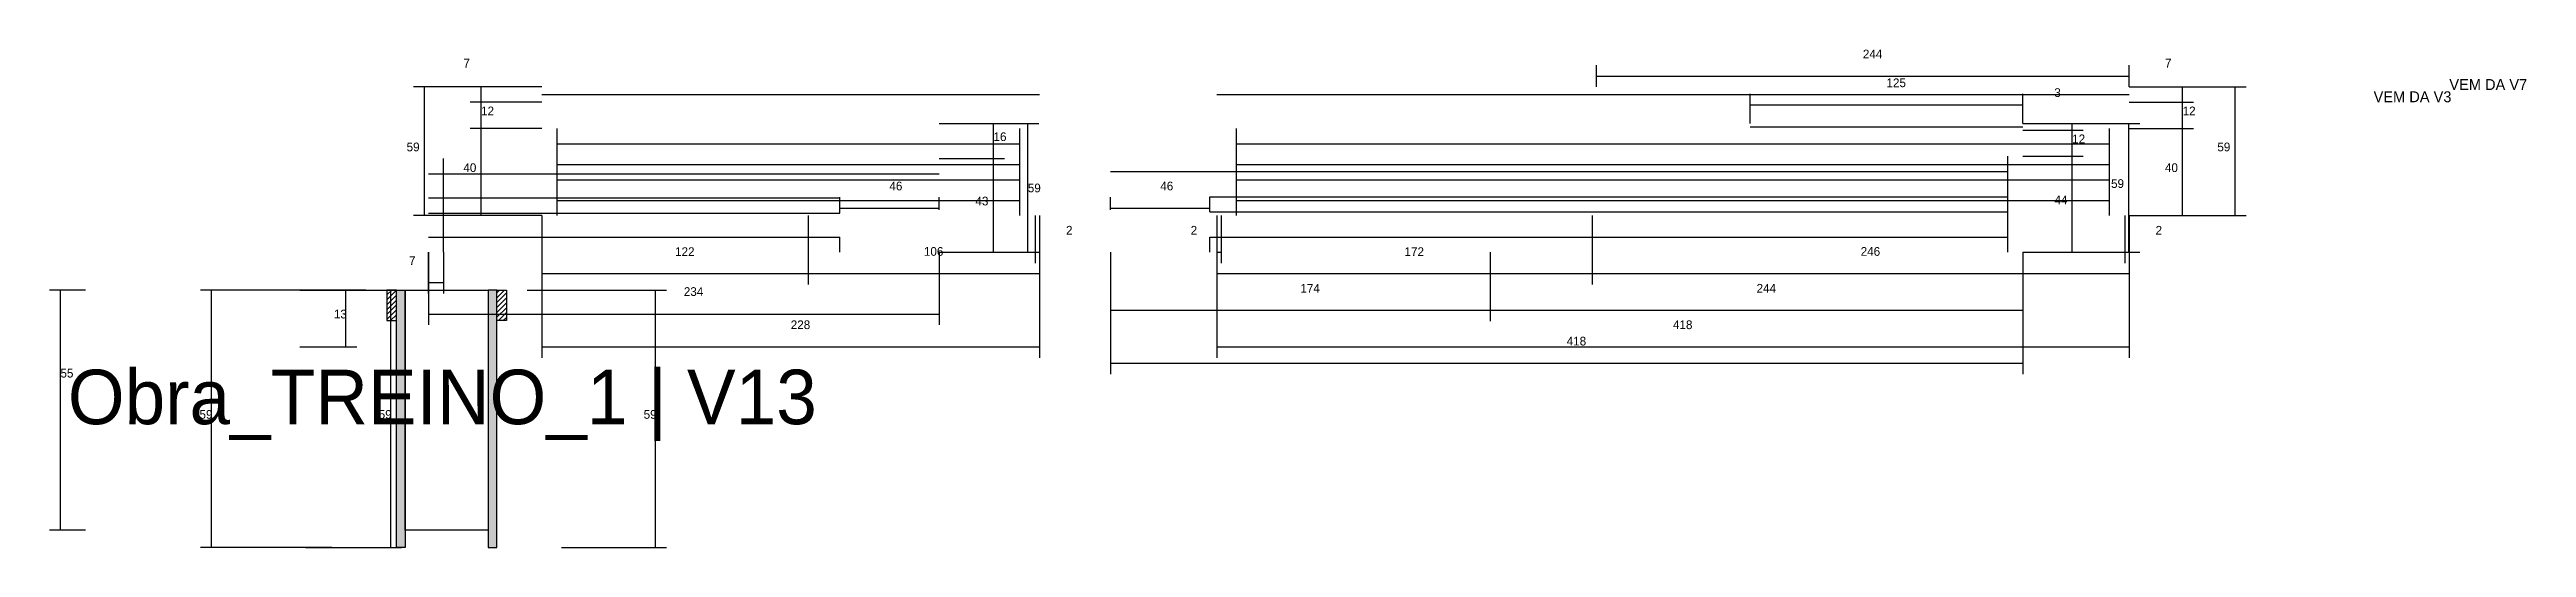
# Model space of a CAD drawing. Header units: metres. Extents: x -2848 to 21926, y -45195 to 1016.
# Drawn here: x 3192 to 4326, y -1266 to -1038 of the extents above; entities that cross this region are included whole.
import ezdxf

# ---------------------------------------------------------------- set-up
doc = ezdxf.new("R2010")
doc.units = ezdxf.units.M
for name, color, linetype in [('CONCRETO', 251, 'Continuous'), ('COTA', 4, 'Continuous'), ('Cota Seção (2x)', 4, 'Continuous'), ('Hachura', 253, 'Continuous'), ('LABEL_ID', 3, 'Continuous'), ('Madeira', 126, 'Continuous'), ('Painéis', 200, 'Continuous'), ('SARR_2.2x7', 40, 'Continuous'), ('SARR_EDITAR', 141, 'Continuous'), ('Texto Seção', 7, 'Continuous')]:
    doc.layers.add(name, color=color, linetype=linetype)

msp = doc.modelspace()

# ---------------------------------------------------------------- texts
at = {"layer": 'COTA'}
for s, p in [('7', (3381.2, -1046.5)), ('244', (4022.4, -1042.3)), ('7', (4160.8, -1046.5)), ('125', (4033.2, -1055.5)), ('12', (3389.3, -1068.4)), ('3', (4110.1, -1060)), ('12', (4168.9, -1068.4)), ('16', (3624.1, -1080.2)), ('12', (4118.3, -1081.2)), ('59', (3355.2, -1084.9)), ('59', (4184.8, -1084.9)), ('40', (3381.2, -1094.4)), ('46', (3576.4, -1102.8)), ('59', (3639.8, -1103.7)), ('46', (3700.5, -1102.8)), ('59', (4136.1, -1101.7)), ('40', (4160.8, -1094.4)), ('43', (3615.8, -1109.7)), ('44', (4110.2, -1109.2)), ('2', (3657.3, -1123.1)), ('2', (3714.4, -1123.1)), ('2', (4156.5, -1123.1)), ('7', (3356.3, -1137)), ('122', (3478.2, -1132.9)), ('106', (3592.2, -1132.8)), ('172', (3812.4, -1132.9)), ('246', (4021.4, -1132.8)), ('174', (3764.7, -1149.7)), ('244', (3973.7, -1149.7)), ('13', (3321.9, -1161.5)), ('234', (3482.2, -1151.2)), ('228', (3531.2, -1166.4)), ('418', (3935.4, -1166.4)), ('418', (3886.7, -1173.9)), ('59', (3260.3, -1207.5)), ('59', (3342.4, -1207.5)), ('59', (3463.8, -1207.5))]:
    msp.add_text(s, height=4, dxfattribs=at).set_placement(p)
at = {"layer": 'Cota Seção (2x)'}
msp.add_text('55', height=4, dxfattribs=at).set_placement((3196.6, -1188.6))
at = {"layer": 'LABEL_ID'}
msp.add_text('Obra_TREINO_1 | V13', height=25, dxfattribs=at).set_placement((3200, -1210))
at = {"layer": 'Texto Seção'}
for s, p in [('VEM DA V7', (4291.1, -1056.8)), ('VEM DA V3', (4256.4, -1062.4))]:
    msp.add_text(s, height=5, dxfattribs=at).set_placement(p)

# ---------------------------------------------------------------- hatches: boundary and pattern name
at = {"layer": 'Hachura'}
h = msp.add_hatch(dxfattribs=at)
h.set_pattern_fill('ANSI31', scale=0.5)
h.paths.add_polyline_path([(3346.1, -1162.5), (3350.5, -1162.5), (3350.5, -1162.5), (3350.5, -1148.5), (3350.5, -1148.5), (3346.1, -1148.5), (3346.1, -1148.5), (3346.1, -1162.5)])
h = msp.add_hatch(color=8, dxfattribs=at)
h.dxf.hatch_style = 1
h.paths.add_polyline_path([(3354.5, -1148.5), (3350.5, -1148.5), (3350.5, -1148.5), (3350.5, -1266.5), (3350.5, -1266.5), (3354.5, -1266.5), (3354.5, -1266.5), (3354.5, -1148.5)])
h = msp.add_hatch(color=8, dxfattribs=at)
h.dxf.hatch_style = 1
h.paths.add_polyline_path([(3396.5, -1148.5), (3392.5, -1148.5), (3392.5, -1148.5), (3392.5, -1266.5), (3392.5, -1266.5), (3396.5, -1266.5), (3396.5, -1266.5), (3396.5, -1148.5)])
h = msp.add_hatch(dxfattribs=at)
h.set_pattern_fill('ANSI31', scale=0.5)
h.paths.add_polyline_path([(3400.9, -1162.5), (3396.5, -1162.5), (3396.5, -1162.5), (3396.5, -1148.5), (3396.5, -1148.5), (3400.9, -1148.5), (3400.9, -1148.5), (3400.9, -1162.5)])

# ---------------------------------------------------------------- linework, layer by layer
at = {"layer": 'CONCRETO'}
msp.add_lwpolyline([(3354.5, -1148.5), (3354.5, -1148.5), (3392.5, -1148.5), (3392.5, -1176.5), (3392.5, -1176.5), (3392.5, -1258.5), (3354.5, -1258.5), (3354.5, -1148.5)], close=True, dxfattribs=at)
at = {"layer": 'COTA'}
for p, q in [((3900.4, -1055.4), (3900.4, -1045.4)), ((3900.4, -1050.4), (4144.4, -1050.4)), ((4144.4, -1055.4), (4144.4, -1045.4)), ((3417.2, -1055.4), (3358.4, -1055.4)), ((3363.4, -1114.4), (3363.4, -1055.4)), ((3417.2, -1055.4), (3384.3, -1055.4)), ((3417.2, -1062.4), (3384.3, -1062.4)), ((3417.2, -1062.4), (3384.3, -1062.4)), ((3389.3, -1062.4), (3389.3, -1055.4)), ((3389.3, -1074.4), (3389.3, -1062.4)), ((3970.7, -1072.2), (3970.7, -1058.6)), ((3970.7, -1063.6), (4095.7, -1063.6)), ((4095.7, -1072.2), (4095.7, -1058.6)), ((4144.4, -1055.4), (4173.9, -1055.4)), ((4144.4, -1055.4), (4198, -1055.4)), ((4144.4, -1062.4), (4173.9, -1062.4)), ((4144.4, -1062.4), (4173.9, -1062.4)), ((4168.9, -1062.4), (4168.9, -1055.4)), ((4168.9, -1074.4), (4168.9, -1062.4)), ((4193, -1114.4), (4193, -1055.4)), ((3417.2, -1074.4), (3384.3, -1074.4)), ((3417.2, -1074.4), (3384.3, -1074.4)), ((3389.3, -1114.4), (3389.3, -1074.4)), ((3599.2, -1072.2), (3629.1, -1072.2)), ((3599.2, -1072.2), (3644.8, -1072.2)), ((3624.1, -1088.2), (3624.1, -1072.2)), ((3639.8, -1131.2), (3639.8, -1072.2)), ((4095.7, -1072.2), (4123.3, -1072.2)), ((4095.7, -1072.2), (4149.3, -1072.2)), ((4095.7, -1075.2), (4123.3, -1075.2)), ((4095.7, -1075.2), (4123.3, -1075.2)), ((4118.3, -1075.2), (4118.3, -1072.2)), ((4118.3, -1087.2), (4118.3, -1075.2)), ((4144.3, -1131.2), (4144.3, -1072.2)), ((4144.4, -1074.4), (4173.9, -1074.4)), ((4144.4, -1074.4), (4173.9, -1074.4)), ((4168.9, -1114.4), (4168.9, -1074.4)), ((3599.2, -1088.2), (3629.1, -1088.2)), ((3599.2, -1088.2), (3629.1, -1088.2)), ((3624.1, -1131.2), (3624.1, -1088.2)), ((4095.7, -1087.2), (4123.3, -1087.2)), ((4095.7, -1087.2), (4123.3, -1087.2)), ((4118.3, -1131.2), (4118.3, -1087.2)), ((3553.7, -1111.8), (3553.7, -1105.9)), ((3553.7, -1110.9), (3599.2, -1110.9)), ((3599.2, -1111.8), (3599.2, -1105.9)), ((3677.7, -1111.8), (3677.7, -1105.9)), ((3677.7, -1110.9), (3723.2, -1110.9)), ((3723.2, -1111.8), (3723.2, -1105.9)), ((3417.2, -1114.4), (3358.4, -1114.4)), ((3417.2, -1114.4), (3384.3, -1114.4)), ((3417.2, -1114.4), (3417.2, -1145.9)), ((3417.2, -1114.4), (3417.2, -1179.5)), ((3539.2, -1114.4), (3539.2, -1145.9)), ((3539.2, -1114.4), (3539.2, -1145.9)), ((3643.2, -1114.4), (3643.2, -1136.1)), ((3645.2, -1114.4), (3645.2, -1145.9)), ((3645.2, -1114.4), (3645.2, -1179.5)), ((3645.2, -1114.4), (3645.2, -1136.1)), ((3726.4, -1114.4), (3726.4, -1145.9)), ((3726.4, -1114.4), (3726.4, -1179.5)), ((3726.4, -1114.4), (3726.4, -1136.1)), ((3728.4, -1114.4), (3728.4, -1136.1)), ((3898.4, -1114.4), (3898.4, -1145.9)), ((3898.4, -1114.4), (3898.4, -1145.9)), ((4142.4, -1114.4), (4142.4, -1136.1)), ((4144.4, -1114.4), (4144.4, -1145.9)), ((4144.4, -1114.4), (4144.4, -1179.5)), ((4144.4, -1114.4), (4144.4, -1136.1)), ((4144.4, -1114.4), (4173.9, -1114.4)), ((4144.4, -1114.4), (4198, -1114.4)), ((3365.1, -1131.2), (3365.1, -1150.1)), ((3365.2, -1131.2), (3365.2, -1164.5)), ((3372.1, -1131.2), (3372.1, -1150.1)), ((3599.2, -1131.2), (3599.2, -1164.5)), ((3599.2, -1131.2), (3629.1, -1131.2)), ((3599.2, -1131.2), (3644.8, -1131.2)), ((3643.2, -1131.1), (3645.2, -1131.1)), ((3677.7, -1131.2), (3677.7, -1162.7)), ((3677.7, -1131.2), (3677.7, -1187)), ((3726.4, -1131.1), (3728.4, -1131.1)), ((3851.7, -1131.2), (3851.7, -1162.7)), ((3851.7, -1131.2), (3851.7, -1162.7)), ((4095.7, -1131.2), (4095.7, -1162.7)), ((4095.7, -1131.2), (4095.7, -1187)), ((4095.7, -1131.2), (4123.3, -1131.2)), ((4095.7, -1131.2), (4149.3, -1131.2)), ((4142.4, -1131.1), (4144.4, -1131.1)), ((3365.1, -1145.1), (3372.1, -1145.1)), ((3417.2, -1140.9), (3539.2, -1140.9)), ((3539.2, -1140.9), (3645.2, -1140.9)), ((3726.4, -1140.9), (3898.4, -1140.9)), ((3898.4, -1140.9), (4144.4, -1140.9)), ((3336.5, -1148.5), (3260.8, -1148.5)), ((3265.8, -1266.5), (3265.8, -1148.5)), ((3306.2, -1148.5), (3332.4, -1148.5)), ((3306.2, -1148.5), (3352.9, -1148.5)), ((3327.4, -1174.5), (3327.4, -1148.5)), ((3347.9, -1266.5), (3347.9, -1148.5)), ((3410.5, -1148.5), (3474.3, -1148.5)), ((3469.3, -1266.5), (3469.3, -1148.5)), ((3365.2, -1159.5), (3599.2, -1159.5)), ((3677.7, -1157.7), (3851.7, -1157.7)), ((3851.7, -1157.7), (4095.7, -1157.7)), ((3306.2, -1174.5), (3332.4, -1174.5)), ((3417.2, -1174.5), (3645.2, -1174.5)), ((3726.4, -1174.5), (4144.4, -1174.5)), ((3677.7, -1182), (4095.7, -1182)), ((3320.9, -1266.5), (3260.8, -1266.5)), ((3308.8, -1266.5), (3352.9, -1266.5)), ((3426.1, -1266.5), (3474.3, -1266.5))]:
    msp.add_line(p, q, dxfattribs=at)
at = {"layer": 'Cota Seção (2x)'}
for p, q in [((3208.1, -1148.6), (3191.6, -1148.6)), ((3196.6, -1258.6), (3196.6, -1148.6)), ((3208.1, -1258.6), (3191.6, -1258.6))]:
    msp.add_line(p, q, dxfattribs=at)
at = {"layer": 'Madeira'}
for points in [[(3346.1, -1162.5), (3350.5, -1162.5), (3350.5, -1148.5), (3346.1, -1148.5)], [(3400.9, -1162.5), (3396.5, -1162.5), (3396.5, -1148.5), (3400.9, -1148.5)]]:
    msp.add_lwpolyline(points, close=True, dxfattribs=at)
at = {"layer": 'Painéis'}
for points in [[(3350.5, -1148.5), (3354.5, -1148.5), (3354.5, -1266.5), (3350.5, -1266.5)], [(3396.5, -1148.5), (3392.5, -1148.5), (3392.5, -1266.5), (3396.5, -1266.5)]]:
    msp.add_lwpolyline(points, close=True, dxfattribs=at)
at = {"layer": 'SARR_2.2x7'}
for p, q in [((3417.2, -1058.9), (3539.2, -1058.9)), ((3539.2, -1058.9), (3645.2, -1058.9)), ((3726.4, -1058.9), (3900.4, -1058.9)), ((3900.4, -1058.9), (4144.4, -1058.9)), ((3424.2, -1114.4), (3424.2, -1074.4)), ((3636.2, -1114.4), (3636.2, -1074.4)), ((3735.4, -1114.4), (3735.4, -1074.4)), ((4135.4, -1114.4), (4135.4, -1074.4)), ((3372.1, -1131.2), (3372.1, -1088.2)), ((3424.2, -1081.4), (3539.2, -1081.4)), ((3539.2, -1081.4), (3636.2, -1081.4)), ((3735.4, -1081.4), (3898.4, -1081.4)), ((3898.4, -1081.4), (4135.4, -1081.4)), ((4088.8, -1131.2), (4088.8, -1087.2)), ((3365.2, -1095.2), (3599.2, -1095.2)), ((3424.2, -1090.9), (3539.2, -1090.9)), ((3424.2, -1097.9), (3539.2, -1097.9)), ((3539.2, -1090.9), (3636.2, -1090.9)), ((3539.2, -1097.9), (3636.2, -1097.9)), ((3677.7, -1094.2), (3851.7, -1094.2)), ((3735.4, -1090.9), (3898.4, -1090.9)), ((3735.4, -1097.9), (3898.4, -1097.9)), ((3851.7, -1094.2), (4088.8, -1094.2)), ((3898.4, -1090.9), (4135.4, -1090.9)), ((3898.4, -1097.9), (4135.4, -1097.9)), ((3365.2, -1106.2), (3553.7, -1106.2)), ((3424.2, -1107.4), (3539.2, -1107.4)), ((3539.2, -1107.4), (3636.2, -1107.4)), ((3553.7, -1113.2), (3553.7, -1106.2)), ((3723.2, -1105.7), (3851.7, -1105.7)), ((3723.2, -1112.7), (3723.2, -1105.7)), ((3735.4, -1107.4), (3898.4, -1107.4)), ((3851.7, -1105.7), (4088.8, -1105.7)), ((3898.4, -1107.4), (4135.4, -1107.4)), ((3365.2, -1113.2), (3553.7, -1113.2)), ((3723.2, -1112.7), (3851.7, -1112.7)), ((3851.7, -1112.7), (4088.8, -1112.7)), ((3365.2, -1124.2), (3553.7, -1124.2)), ((3553.7, -1131.2), (3553.7, -1124.2)), ((3723.2, -1124.2), (3851.7, -1124.2)), ((3723.2, -1131.2), (3723.2, -1124.2)), ((3851.7, -1124.2), (4088.8, -1124.2))]:
    msp.add_line(p, q, dxfattribs=at)
at = {"layer": 'SARR_EDITAR'}
msp.add_line((3970.7, -1073.7), (4095.7, -1073.7), dxfattribs=at)

msp.set_redraw_order([(e.dxf.handle, doc.entitydb.next_handle()) for e in msp.query("TEXT MTEXT ATTDEF DIMENSION ARC_DIMENSION")])  # texts and dimensions are drawn at this point

doc.saveas('drawing.dxf')
